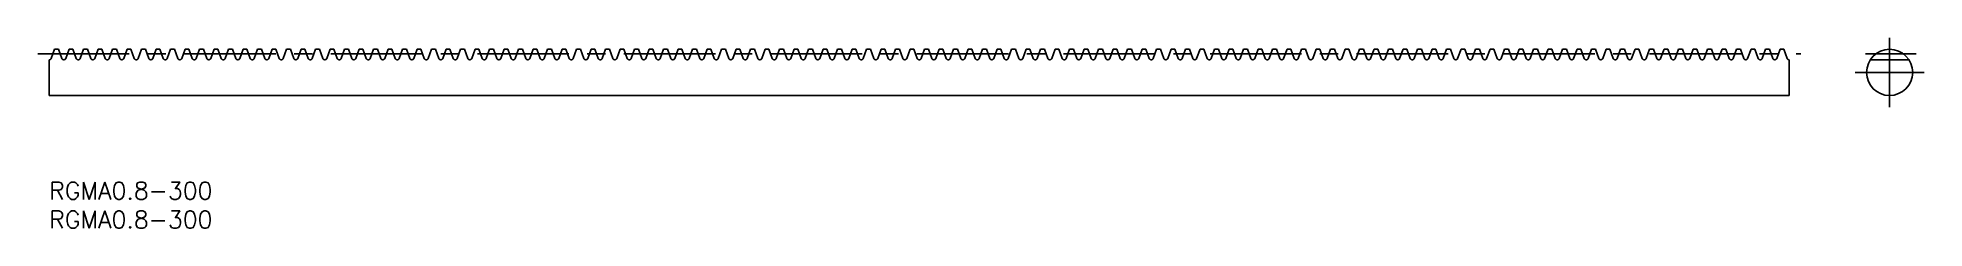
# Model space of a CAD drawing. Extents: x -2 to 325, y -8 to 25.
import ezdxf

# ---------------------------------------------------------------- set-up
doc = ezdxf.new("R2010")
doc.units = 0
doc.header["$LTSCALE"] = 0.5
doc.linetypes.add('CENTER', pattern=[50.8, 31.75, -6.35, 6.35, -6.35])
for name, color, linetype in [('MSM_CENTER', 1, 'CENTER'), ('MSM_CONTINUOUS', 7, 'CONTINUOUS'), ('MSM_PART_NUMBER', 7, 'CONTINUOUS')]:
    doc.layers.add(name, color=color, linetype=linetype)
doc.styles.get("Standard").update_dxf_attribs({"font": 'txt.shx', "height": 3, "bigfont": 'bigfont.shx'})

msp = doc.modelspace()

# ---------------------------------------------------------------- texts
at = {"layer": 'MSM_PART_NUMBER', "linetype": 'CONTINUOUS'}
for p in [(0, -3), (0, -8)]:
    msp.add_text('RGMA0.8-300', height=3, dxfattribs=at).set_placement(p)

# ---------------------------------------------------------------- linework, layer by layer
at = {"layer": 'MSM_CENTER'}
for p, q in [((319, 13), (319, 25)), ((-2, 22.2), (303.59, 22.2)), ((323.6, 22.2), (314.8, 22.2)), ((313, 19), (325, 19))]:
    msp.add_line(p, q, dxfattribs=at)
at = {"layer": 'MSM_CONTINUOUS'}
for p, q in [((0.33, 21.4), (0.92, 23)), ((1.59, 23), (0.92, 23)), ((1.59, 23), (2.17, 21.4)), ((2.85, 21.4), (3.43, 23)), ((4.1, 23), (3.43, 23)), ((4.1, 23), (4.69, 21.4)), ((5.36, 21.4), (5.94, 23)), ((6.62, 23), (5.94, 23)), ((6.62, 23), (7.2, 21.4)), ((7.87, 21.4), (8.46, 23)), ((9.13, 23), (8.46, 23)), ((9.13, 23), (9.71, 21.4)), ((10.39, 21.4), (10.97, 23)), ((11.64, 23), (10.97, 23)), ((11.64, 23), (12.23, 21.4)), ((12.9, 21.4), (13.48, 23)), ((14.16, 23), (13.48, 23)), ((14.16, 23), (14.74, 21.4)), ((15.41, 21.4), (16, 23)), ((16.67, 23), (16, 23)), ((16.67, 23), (17.25, 21.4)), ((17.93, 21.4), (18.51, 23)), ((19.18, 23), (18.51, 23)), ((19.18, 23), (19.77, 21.4)), ((20.44, 21.4), (21.02, 23)), ((21.7, 23), (21.02, 23)), ((21.7, 23), (22.28, 21.4)), ((22.95, 21.4), (23.54, 23)), ((24.21, 23), (23.54, 23)), ((24.21, 23), (24.79, 21.4)), ((25.47, 21.4), (26.05, 23)), ((26.72, 23), (26.05, 23)), ((26.72, 23), (27.31, 21.4)), ((27.98, 21.4), (28.56, 23)), ((29.24, 23), (28.56, 23)), ((29.24, 23), (29.82, 21.4)), ((30.49, 21.4), (31.08, 23)), ((31.75, 23), (31.08, 23)), ((31.75, 23), (32.33, 21.4)), ((33.01, 21.4), (33.59, 23)), ((34.26, 23), (33.59, 23)), ((34.26, 23), (34.85, 21.4)), ((35.52, 21.4), (36.1, 23)), ((36.78, 23), (36.1, 23)), ((36.78, 23), (37.36, 21.4)), ((38.03, 21.4), (38.62, 23)), ((39.29, 23), (38.62, 23)), ((39.29, 23), (39.87, 21.4)), ((40.55, 21.4), (41.13, 23)), ((41.8, 23), (41.13, 23)), ((41.8, 23), (42.39, 21.4)), ((43.06, 21.4), (43.64, 23)), ((44.32, 23), (43.64, 23)), ((44.32, 23), (44.9, 21.4)), ((45.57, 21.4), (46.16, 23)), ((46.83, 23), (46.16, 23)), ((46.83, 23), (47.41, 21.4)), ((48.09, 21.4), (48.67, 23)), ((49.34, 23), (48.67, 23)), ((49.34, 23), (49.93, 21.4)), ((50.6, 21.4), (51.18, 23)), ((51.86, 23), (51.18, 23)), ((51.86, 23), (52.44, 21.4)), ((53.11, 21.4), (53.7, 23)), ((54.37, 23), (53.7, 23)), ((54.37, 23), (54.95, 21.4)), ((55.63, 21.4), (56.21, 23)), ((56.88, 23), (56.21, 23)), ((56.88, 23), (57.47, 21.4)), ((58.14, 21.4), (58.72, 23)), ((59.4, 23), (58.72, 23)), ((59.4, 23), (59.98, 21.4)), ((60.65, 21.4), (61.24, 23)), ((61.91, 23), (61.24, 23)), ((61.91, 23), (62.49, 21.4)), ((63.17, 21.4), (63.75, 23)), ((64.42, 23), (63.75, 23)), ((64.42, 23), (65.01, 21.4)), ((65.68, 21.4), (66.26, 23)), ((66.94, 23), (66.26, 23)), ((66.94, 23), (67.52, 21.4)), ((68.19, 21.4), (68.78, 23)), ((69.45, 23), (68.78, 23)), ((69.45, 23), (70.03, 21.4)), ((70.71, 21.4), (71.29, 23)), ((71.96, 23), (71.29, 23)), ((71.96, 23), (72.55, 21.4)), ((73.22, 21.4), (73.8, 23)), ((74.48, 23), (73.8, 23)), ((74.48, 23), (75.06, 21.4)), ((75.73, 21.4), (76.32, 23)), ((76.99, 23), (76.32, 23)), ((76.99, 23), (77.57, 21.4)), ((78.25, 21.4), (78.83, 23)), ((79.5, 23), (78.83, 23)), ((79.5, 23), (80.09, 21.4)), ((80.76, 21.4), (81.34, 23)), ((82.02, 23), (81.34, 23)), ((82.02, 23), (82.6, 21.4)), ((83.27, 21.4), (83.86, 23)), ((84.53, 23), (83.86, 23)), ((84.53, 23), (85.11, 21.4)), ((85.79, 21.4), (86.37, 23)), ((87.04, 23), (86.37, 23)), ((87.04, 23), (87.63, 21.4)), ((88.3, 21.4), (88.88, 23)), ((89.56, 23), (88.88, 23)), ((89.56, 23), (90.14, 21.4)), ((90.81, 21.4), (91.4, 23)), ((92.07, 23), (91.4, 23)), ((92.07, 23), (92.65, 21.4)), ((93.33, 21.4), (93.91, 23)), ((94.58, 23), (93.91, 23)), ((94.58, 23), (95.17, 21.4)), ((95.84, 21.4), (96.42, 23)), ((97.1, 23), (96.42, 23)), ((97.1, 23), (97.68, 21.4)), ((98.35, 21.4), (98.94, 23)), ((99.61, 23), (98.94, 23)), ((99.61, 23), (100.19, 21.4)), ((100.87, 21.4), (101.45, 23)), ((102.12, 23), (101.45, 23)), ((102.12, 23), (102.71, 21.4)), ((103.38, 21.4), (103.96, 23)), ((104.64, 23), (103.96, 23)), ((104.64, 23), (105.22, 21.4)), ((105.89, 21.4), (106.48, 23)), ((107.15, 23), (106.48, 23)), ((107.15, 23), (107.73, 21.4)), ((108.41, 21.4), (108.99, 23)), ((109.66, 23), (108.99, 23)), ((109.66, 23), (110.25, 21.4)), ((110.92, 21.4), (111.5, 23)), ((112.18, 23), (111.5, 23)), ((112.18, 23), (112.76, 21.4)), ((113.43, 21.4), (114.02, 23)), ((114.69, 23), (114.02, 23)), ((114.69, 23), (115.27, 21.4)), ((115.95, 21.4), (116.53, 23)), ((117.2, 23), (116.53, 23)), ((117.2, 23), (117.78, 21.4)), ((118.46, 21.4), (119.04, 23)), ((119.72, 23), (119.04, 23)), ((119.72, 23), (120.3, 21.4)), ((120.97, 21.4), (121.55, 23)), ((122.23, 23), (121.55, 23)), ((122.23, 23), (122.81, 21.4)), ((123.49, 21.4), (124.07, 23)), ((124.74, 23), (124.07, 23)), ((124.74, 23), (125.32, 21.4)), ((126, 21.4), (126.58, 23)), ((127.26, 23), (126.58, 23)), ((127.26, 23), (127.84, 21.4)), ((128.51, 21.4), (129.09, 23)), ((129.77, 23), (129.09, 23)), ((129.77, 23), (130.35, 21.4)), ((131.03, 21.4), (131.61, 23)), ((132.28, 23), (131.61, 23)), ((132.28, 23), (132.86, 21.4)), ((133.54, 21.4), (134.12, 23)), ((134.8, 23), (134.12, 23)), ((134.8, 23), (135.38, 21.4)), ((136.05, 21.4), (136.63, 23)), ((137.31, 23), (136.63, 23)), ((137.31, 23), (137.89, 21.4)), ((138.57, 21.4), (139.15, 23)), ((139.82, 23), (139.15, 23)), ((139.82, 23), (140.4, 21.4)), ((141.08, 21.4), (141.66, 23)), ((142.34, 23), (141.66, 23)), ((142.34, 23), (142.92, 21.4)), ((143.59, 21.4), (144.17, 23)), ((144.85, 23), (144.17, 23)), ((144.85, 23), (145.43, 21.4)), ((146.11, 21.4), (146.69, 23)), ((147.36, 23), (146.69, 23)), ((147.36, 23), (147.94, 21.4)), ((148.62, 21.4), (149.2, 23)), ((149.88, 23), (149.2, 23)), ((149.88, 23), (150.46, 21.4)), ((151.13, 21.4), (151.71, 23)), ((152.39, 23), (151.71, 23)), ((152.39, 23), (152.97, 21.4)), ((153.65, 21.4), (154.23, 23)), ((154.9, 23), (154.23, 23)), ((154.9, 23), (155.48, 21.4)), ((156.16, 21.4), (156.74, 23)), ((157.42, 23), (156.74, 23)), ((157.42, 23), (158, 21.4)), ((158.67, 21.4), (159.25, 23)), ((159.93, 23), (159.25, 23)), ((159.93, 23), (160.51, 21.4)), ((161.19, 21.4), (161.77, 23)), ((162.44, 23), (161.77, 23)), ((162.44, 23), (163.02, 21.4)), ((163.7, 21.4), (164.28, 23)), ((164.96, 23), (164.28, 23)), ((164.96, 23), (165.54, 21.4)), ((166.21, 21.4), (166.79, 23)), ((167.47, 23), (166.79, 23)), ((167.47, 23), (168.05, 21.4)), ((168.73, 21.4), (169.31, 23)), ((169.98, 23), (169.31, 23)), ((169.98, 23), (170.56, 21.4)), ((171.24, 21.4), (171.82, 23)), ((172.5, 23), (171.82, 23)), ((172.5, 23), (173.08, 21.4)), ((173.75, 21.4), (174.33, 23)), ((175.01, 23), (174.33, 23)), ((175.01, 23), (175.59, 21.4)), ((176.27, 21.4), (176.85, 23)), ((177.52, 23), (176.85, 23)), ((177.52, 23), (178.1, 21.4)), ((178.78, 21.4), (179.36, 23)), ((180.04, 23), (179.36, 23)), ((180.04, 23), (180.62, 21.4)), ((181.29, 21.4), (181.87, 23)), ((182.55, 23), (181.87, 23)), ((182.55, 23), (183.13, 21.4)), ((183.81, 21.4), (184.39, 23)), ((185.06, 23), (184.39, 23)), ((185.06, 23), (185.64, 21.4)), ((186.32, 21.4), (186.9, 23)), ((187.58, 23), (186.9, 23)), ((187.58, 23), (188.16, 21.4)), ((188.83, 21.4), (189.41, 23)), ((190.09, 23), (189.41, 23)), ((190.09, 23), (190.67, 21.4)), ((191.34, 21.4), (191.93, 23)), ((192.6, 23), (191.93, 23)), ((192.6, 23), (193.18, 21.4)), ((193.86, 21.4), (194.44, 23)), ((195.11, 23), (194.44, 23)), ((195.11, 23), (195.7, 21.4)), ((196.37, 21.4), (196.95, 23)), ((197.63, 23), (196.95, 23)), ((197.63, 23), (198.21, 21.4)), ((198.88, 21.4), (199.47, 23)), ((200.14, 23), (199.47, 23)), ((200.14, 23), (200.72, 21.4)), ((201.4, 21.4), (201.98, 23)), ((202.65, 23), (201.98, 23)), ((202.65, 23), (203.24, 21.4)), ((203.91, 21.4), (204.49, 23)), ((205.17, 23), (204.49, 23)), ((205.17, 23), (205.75, 21.4)), ((206.42, 21.4), (207.01, 23)), ((207.68, 23), (207.01, 23)), ((207.68, 23), (208.26, 21.4)), ((208.94, 21.4), (209.52, 23)), ((210.19, 23), (209.52, 23)), ((210.19, 23), (210.78, 21.4)), ((211.45, 21.4), (212.03, 23)), ((212.71, 23), (212.03, 23)), ((212.71, 23), (213.29, 21.4)), ((213.96, 21.4), (214.55, 23)), ((215.22, 23), (214.55, 23)), ((215.22, 23), (215.8, 21.4)), ((216.48, 21.4), (217.06, 23)), ((217.73, 23), (217.06, 23)), ((217.73, 23), (218.32, 21.4)), ((218.99, 21.4), (219.57, 23)), ((220.25, 23), (219.57, 23)), ((220.25, 23), (220.83, 21.4)), ((221.5, 21.4), (222.09, 23)), ((222.76, 23), (222.09, 23)), ((222.76, 23), (223.34, 21.4)), ((224.02, 21.4), (224.6, 23)), ((225.27, 23), (224.6, 23)), ((225.27, 23), (225.86, 21.4)), ((226.53, 21.4), (227.11, 23)), ((227.79, 23), (227.11, 23)), ((227.79, 23), (228.37, 21.4)), ((229.04, 21.4), (229.63, 23)), ((230.3, 23), (229.63, 23)), ((230.3, 23), (230.88, 21.4)), ((231.56, 21.4), (232.14, 23)), ((232.81, 23), (232.14, 23)), ((232.81, 23), (233.4, 21.4)), ((234.07, 21.4), (234.65, 23)), ((235.33, 23), (234.65, 23)), ((235.33, 23), (235.91, 21.4)), ((236.58, 21.4), (237.17, 23)), ((237.84, 23), (237.17, 23)), ((237.84, 23), (238.42, 21.4)), ((239.1, 21.4), (239.68, 23)), ((240.35, 23), (239.68, 23)), ((240.35, 23), (240.94, 21.4)), ((241.61, 21.4), (242.19, 23)), ((242.87, 23), (242.19, 23)), ((242.87, 23), (243.45, 21.4)), ((244.12, 21.4), (244.71, 23)), ((245.38, 23), (244.71, 23)), ((245.38, 23), (245.96, 21.4)), ((246.64, 21.4), (247.22, 23)), ((247.89, 23), (247.22, 23)), ((247.89, 23), (248.48, 21.4)), ((249.15, 21.4), (249.73, 23)), ((250.41, 23), (249.73, 23)), ((250.41, 23), (250.99, 21.4)), ((251.66, 21.4), (252.25, 23)), ((252.92, 23), (252.25, 23)), ((252.92, 23), (253.5, 21.4)), ((254.18, 21.4), (254.76, 23)), ((255.43, 23), (254.76, 23)), ((255.43, 23), (256.02, 21.4)), ((256.69, 21.4), (257.27, 23)), ((257.95, 23), (257.27, 23)), ((257.95, 23), (258.53, 21.4)), ((259.2, 21.4), (259.79, 23)), ((260.46, 23), (259.79, 23)), ((260.46, 23), (261.04, 21.4)), ((261.72, 21.4), (262.3, 23)), ((262.97, 23), (262.3, 23)), ((262.97, 23), (263.56, 21.4)), ((264.23, 21.4), (264.81, 23)), ((265.49, 23), (264.81, 23)), ((265.49, 23), (266.07, 21.4)), ((266.74, 21.4), (267.33, 23)), ((268, 23), (267.33, 23)), ((268, 23), (268.58, 21.4)), ((269.26, 21.4), (269.84, 23)), ((270.51, 23), (269.84, 23)), ((270.51, 23), (271.1, 21.4)), ((271.77, 21.4), (272.35, 23)), ((273.03, 23), (272.35, 23)), ((273.03, 23), (273.61, 21.4)), ((274.28, 21.4), (274.87, 23)), ((275.54, 23), (274.87, 23)), ((275.54, 23), (276.12, 21.4)), ((276.8, 21.4), (277.38, 23)), ((278.05, 23), (277.38, 23)), ((278.05, 23), (278.64, 21.4)), ((279.31, 21.4), (279.89, 23)), ((280.57, 23), (279.89, 23)), ((280.57, 23), (281.15, 21.4)), ((281.82, 21.4), (282.41, 23)), ((283.08, 23), (282.41, 23)), ((283.08, 23), (283.66, 21.4)), ((284.34, 21.4), (284.92, 23)), ((285.59, 23), (284.92, 23)), ((285.59, 23), (286.18, 21.4)), ((286.85, 21.4), (287.43, 23)), ((288.11, 23), (287.43, 23)), ((288.11, 23), (288.69, 21.4)), ((289.36, 21.4), (289.95, 23)), ((290.62, 23), (289.95, 23)), ((290.62, 23), (291.2, 21.4)), ((291.88, 21.4), (292.46, 23)), ((293.13, 23), (292.46, 23)), ((293.13, 23), (293.72, 21.4)), ((294.39, 21.4), (294.97, 23)), ((295.65, 23), (294.97, 23)), ((295.65, 23), (296.23, 21.4)), ((296.9, 21.4), (297.49, 23)), ((298.16, 23), (297.49, 23)), ((298.16, 23), (298.74, 21.4)), ((299.42, 21.4), (300, 23)), ((300.67, 23), (300, 23)), ((300.67, 23), (301.26, 21.4)), ((0, 21.2), (0.05, 21.2)), ((0, 21.2), (0, 15)), ((2.46, 21.2), (2.56, 21.2)), ((4.97, 21.2), (5.08, 21.2)), ((7.49, 21.2), (7.59, 21.2)), ((10, 21.2), (10.1, 21.2)), ((12.51, 21.2), (12.62, 21.2)), ((15.03, 21.2), (15.13, 21.2)), ((17.54, 21.2), (17.64, 21.2)), ((20.05, 21.2), (20.15, 21.2)), ((22.57, 21.2), (22.67, 21.2)), ((25.08, 21.2), (25.18, 21.2)), ((27.59, 21.2), (27.69, 21.2)), ((30.11, 21.2), (30.21, 21.2)), ((32.62, 21.2), (32.72, 21.2)), ((35.13, 21.2), (35.23, 21.2)), ((37.65, 21.2), (37.75, 21.2)), ((40.16, 21.2), (40.26, 21.2)), ((42.67, 21.2), (42.77, 21.2)), ((45.18, 21.2), (45.29, 21.2)), ((47.7, 21.2), (47.8, 21.2)), ((50.21, 21.2), (50.31, 21.2)), ((52.72, 21.2), (52.83, 21.2)), ((55.24, 21.2), (55.34, 21.2)), ((57.75, 21.2), (57.85, 21.2)), ((60.26, 21.2), (60.37, 21.2)), ((62.78, 21.2), (62.88, 21.2)), ((65.29, 21.2), (65.39, 21.2)), ((67.8, 21.2), (67.91, 21.2)), ((70.32, 21.2), (70.42, 21.2)), ((72.83, 21.2), (72.93, 21.2)), ((75.34, 21.2), (75.45, 21.2)), ((77.86, 21.2), (77.96, 21.2)), ((80.37, 21.2), (80.47, 21.2)), ((82.88, 21.2), (82.99, 21.2)), ((85.4, 21.2), (85.5, 21.2)), ((87.91, 21.2), (88.01, 21.2)), ((90.42, 21.2), (90.53, 21.2)), ((92.94, 21.2), (93.04, 21.2)), ((95.45, 21.2), (95.55, 21.2)), ((97.96, 21.2), (98.07, 21.2)), ((100.48, 21.2), (100.58, 21.2)), ((102.99, 21.2), (103.09, 21.2)), ((105.5, 21.2), (105.61, 21.2)), ((108.02, 21.2), (108.12, 21.2)), ((110.53, 21.2), (110.63, 21.2)), ((113.04, 21.2), (113.15, 21.2)), ((115.56, 21.2), (115.66, 21.2)), ((118.07, 21.2), (118.17, 21.2)), ((120.58, 21.2), (120.69, 21.2)), ((123.1, 21.2), (123.2, 21.2)), ((125.61, 21.2), (125.71, 21.2)), ((128.12, 21.2), (128.23, 21.2)), ((130.64, 21.2), (130.74, 21.2)), ((133.15, 21.2), (133.25, 21.2)), ((135.66, 21.2), (135.77, 21.2)), ((138.18, 21.2), (138.28, 21.2)), ((140.69, 21.2), (140.79, 21.2)), ((143.2, 21.2), (143.31, 21.2)), ((145.72, 21.2), (145.82, 21.2)), ((148.23, 21.2), (148.33, 21.2)), ((150.74, 21.2), (150.85, 21.2)), ((153.26, 21.2), (153.36, 21.2)), ((155.77, 21.2), (155.87, 21.2)), ((158.28, 21.2), (158.39, 21.2)), ((160.8, 21.2), (160.9, 21.2)), ((163.31, 21.2), (163.41, 21.2)), ((165.82, 21.2), (165.93, 21.2)), ((168.34, 21.2), (168.44, 21.2)), ((170.85, 21.2), (170.95, 21.2)), ((173.36, 21.2), (173.47, 21.2)), ((175.88, 21.2), (175.98, 21.2)), ((178.39, 21.2), (178.49, 21.2)), ((180.9, 21.2), (181.01, 21.2)), ((183.42, 21.2), (183.52, 21.2)), ((185.93, 21.2), (186.03, 21.2)), ((188.44, 21.2), (188.55, 21.2)), ((190.96, 21.2), (191.06, 21.2)), ((193.47, 21.2), (193.57, 21.2)), ((195.98, 21.2), (196.09, 21.2)), ((198.5, 21.2), (198.6, 21.2)), ((201.01, 21.2), (201.11, 21.2)), ((203.52, 21.2), (203.63, 21.2)), ((206.04, 21.2), (206.14, 21.2)), ((208.55, 21.2), (208.65, 21.2)), ((211.06, 21.2), (211.17, 21.2)), ((213.58, 21.2), (213.68, 21.2)), ((216.09, 21.2), (216.19, 21.2)), ((218.6, 21.2), (218.71, 21.2)), ((221.12, 21.2), (221.22, 21.2)), ((223.63, 21.2), (223.73, 21.2)), ((226.14, 21.2), (226.25, 21.2)), ((228.66, 21.2), (228.76, 21.2)), ((231.17, 21.2), (231.27, 21.2)), ((233.68, 21.2), (233.79, 21.2)), ((236.2, 21.2), (236.3, 21.2)), ((238.71, 21.2), (238.81, 21.2)), ((241.22, 21.2), (241.33, 21.2)), ((243.74, 21.2), (243.84, 21.2)), ((246.25, 21.2), (246.35, 21.2)), ((248.76, 21.2), (248.87, 21.2)), ((251.28, 21.2), (251.38, 21.2)), ((253.79, 21.2), (253.89, 21.2)), ((256.3, 21.2), (256.41, 21.2)), ((258.82, 21.2), (258.92, 21.2)), ((261.33, 21.2), (261.43, 21.2)), ((263.84, 21.2), (263.94, 21.2)), ((266.36, 21.2), (266.46, 21.2)), ((268.87, 21.2), (268.97, 21.2)), ((271.38, 21.2), (271.48, 21.2)), ((273.9, 21.2), (274, 21.2)), ((276.41, 21.2), (276.51, 21.2)), ((278.92, 21.2), (279.02, 21.2)), ((281.44, 21.2), (281.54, 21.2)), ((283.95, 21.2), (284.05, 21.2)), ((286.46, 21.2), (286.56, 21.2)), ((288.98, 21.2), (289.08, 21.2)), ((291.49, 21.2), (291.59, 21.2)), ((294, 21.2), (294.1, 21.2)), ((296.51, 21.2), (296.62, 21.2)), ((299.03, 21.2), (299.13, 21.2)), ((301.54, 21.2), (301.59, 21.2)), ((301.59, 21.2), (301.59, 15)), ((315.66, 21.2), (322.34, 21.2)), ((0, 15), (301.59, 15))]:
    msp.add_line(p, q, dxfattribs=at)
for points in [[(0.05, 21.2, 0), (0.09, 21.2, 0), (0.14, 21.21, 0), (0.18, 21.23, 0), (0.21, 21.25, 0), (0.25, 21.28, 0), (0.28, 21.31, 0), (0.31, 21.34, 0), (0.33, 21.38, 0), (0.33, 21.4, 0)], [(2.17, 21.4, 0), (2.2, 21.35, 0), (2.23, 21.31, 0), (2.26, 21.27, 0), (2.3, 21.24, 0), (2.35, 21.22, 0), (2.4, 21.21, 0), (2.46, 21.2, 0)], [(2.56, 21.2, 0), (2.61, 21.2, 0), (2.65, 21.21, 0), (2.69, 21.23, 0), (2.73, 21.25, 0), (2.76, 21.28, 0), (2.79, 21.31, 0), (2.82, 21.34, 0), (2.84, 21.38, 0), (2.85, 21.4, 0)], [(4.69, 21.4, 0), (4.71, 21.35, 0), (4.74, 21.31, 0), (4.78, 21.27, 0), (4.82, 21.24, 0), (4.86, 21.22, 0), (4.91, 21.21, 0), (4.97, 21.2, 0)], [(5.08, 21.2, 0), (5.12, 21.2, 0), (5.16, 21.21, 0), (5.2, 21.23, 0), (5.24, 21.25, 0), (5.28, 21.28, 0), (5.31, 21.31, 0), (5.33, 21.34, 0), (5.35, 21.38, 0), (5.36, 21.4, 0)], [(7.2, 21.4, 0), (7.22, 21.35, 0), (7.25, 21.31, 0), (7.29, 21.27, 0), (7.33, 21.24, 0), (7.37, 21.22, 0), (7.43, 21.21, 0), (7.49, 21.2, 0)], [(7.59, 21.2, 0), (7.63, 21.2, 0), (7.68, 21.21, 0), (7.72, 21.23, 0), (7.75, 21.25, 0), (7.79, 21.28, 0), (7.82, 21.31, 0), (7.85, 21.34, 0), (7.87, 21.38, 0), (7.87, 21.4, 0)], [(9.71, 21.4, 0), (9.74, 21.35, 0), (9.77, 21.31, 0), (9.8, 21.27, 0), (9.84, 21.24, 0), (9.89, 21.22, 0), (9.94, 21.21, 0), (10, 21.2, 0)], [(10.1, 21.2, 0), (10.15, 21.2, 0), (10.19, 21.21, 0), (10.23, 21.23, 0), (10.27, 21.25, 0), (10.3, 21.28, 0), (10.33, 21.31, 0), (10.36, 21.34, 0), (10.38, 21.38, 0), (10.39, 21.4, 0)], [(12.23, 21.4, 0), (12.25, 21.35, 0), (12.28, 21.31, 0), (12.32, 21.27, 0), (12.36, 21.24, 0), (12.4, 21.22, 0), (12.45, 21.21, 0), (12.51, 21.2, 0)], [(12.62, 21.2, 0), (12.66, 21.2, 0), (12.7, 21.21, 0), (12.74, 21.23, 0), (12.78, 21.25, 0), (12.82, 21.28, 0), (12.85, 21.31, 0), (12.87, 21.34, 0), (12.89, 21.38, 0), (12.9, 21.4, 0)], [(14.74, 21.4, 0), (14.76, 21.35, 0), (14.79, 21.31, 0), (14.83, 21.27, 0), (14.87, 21.24, 0), (14.91, 21.22, 0), (14.96, 21.21, 0), (15.03, 21.2, 0)], [(15.13, 21.2, 0), (15.17, 21.2, 0), (15.22, 21.21, 0), (15.26, 21.23, 0), (15.29, 21.25, 0), (15.33, 21.28, 0), (15.36, 21.31, 0), (15.39, 21.34, 0), (15.41, 21.38, 0), (15.41, 21.4, 0)], [(17.25, 21.4, 0), (17.28, 21.35, 0), (17.31, 21.31, 0), (17.34, 21.27, 0), (17.38, 21.24, 0), (17.43, 21.22, 0), (17.48, 21.21, 0), (17.54, 21.2, 0)], [(17.64, 21.2, 0), (17.69, 21.2, 0), (17.73, 21.21, 0), (17.77, 21.23, 0), (17.81, 21.25, 0), (17.84, 21.28, 0), (17.87, 21.31, 0), (17.9, 21.34, 0), (17.92, 21.38, 0), (17.93, 21.4, 0)], [(19.77, 21.4, 0), (19.79, 21.35, 0), (19.82, 21.31, 0), (19.86, 21.27, 0), (19.9, 21.24, 0), (19.94, 21.22, 0), (19.99, 21.21, 0), (20.05, 21.2, 0)], [(20.15, 21.2, 0), (20.2, 21.2, 0), (20.24, 21.21, 0), (20.28, 21.23, 0), (20.32, 21.25, 0), (20.36, 21.28, 0), (20.39, 21.31, 0), (20.41, 21.34, 0), (20.43, 21.38, 0), (20.44, 21.4, 0)], [(22.28, 21.4, 0), (22.3, 21.35, 0), (22.33, 21.31, 0), (22.37, 21.27, 0), (22.41, 21.24, 0), (22.45, 21.22, 0), (22.5, 21.21, 0), (22.57, 21.2, 0)], [(22.67, 21.2, 0), (22.71, 21.2, 0), (22.76, 21.21, 0), (22.8, 21.23, 0), (22.83, 21.25, 0), (22.87, 21.28, 0), (22.9, 21.31, 0), (22.93, 21.34, 0), (22.95, 21.38, 0), (22.95, 21.4, 0)], [(24.79, 21.4, 0), (24.82, 21.35, 0), (24.85, 21.31, 0), (24.88, 21.27, 0), (24.92, 21.24, 0), (24.97, 21.22, 0), (25.02, 21.21, 0), (25.08, 21.2, 0)], [(25.18, 21.2, 0), (25.23, 21.2, 0), (25.27, 21.21, 0), (25.31, 21.23, 0), (25.35, 21.25, 0), (25.38, 21.28, 0), (25.41, 21.31, 0), (25.44, 21.34, 0), (25.46, 21.38, 0), (25.47, 21.4, 0)], [(27.31, 21.4, 0), (27.33, 21.35, 0), (27.36, 21.31, 0), (27.4, 21.27, 0), (27.44, 21.24, 0), (27.48, 21.22, 0), (27.53, 21.21, 0), (27.59, 21.2, 0)], [(27.69, 21.2, 0), (27.74, 21.2, 0), (27.78, 21.21, 0), (27.82, 21.23, 0), (27.86, 21.25, 0), (27.9, 21.28, 0), (27.93, 21.31, 0), (27.95, 21.34, 0), (27.97, 21.38, 0), (27.98, 21.4, 0)], [(29.82, 21.4, 0), (29.84, 21.35, 0), (29.87, 21.31, 0), (29.91, 21.27, 0), (29.95, 21.24, 0), (29.99, 21.22, 0), (30.04, 21.21, 0), (30.11, 21.2, 0)], [(30.21, 21.2, 0), (30.25, 21.2, 0), (30.3, 21.21, 0), (30.34, 21.23, 0), (30.37, 21.25, 0), (30.41, 21.28, 0), (30.44, 21.31, 0), (30.47, 21.34, 0), (30.49, 21.38, 0), (30.49, 21.4, 0)], [(32.33, 21.4, 0), (32.36, 21.35, 0), (32.39, 21.31, 0), (32.42, 21.27, 0), (32.46, 21.24, 0), (32.51, 21.22, 0), (32.56, 21.21, 0), (32.62, 21.2, 0)], [(32.72, 21.2, 0), (32.77, 21.2, 0), (32.81, 21.21, 0), (32.85, 21.23, 0), (32.89, 21.25, 0), (32.92, 21.28, 0), (32.95, 21.31, 0), (32.98, 21.34, 0), (33, 21.38, 0), (33.01, 21.4, 0)], [(34.85, 21.4, 0), (34.87, 21.35, 0), (34.9, 21.31, 0), (34.93, 21.27, 0), (34.97, 21.24, 0), (35.02, 21.22, 0), (35.07, 21.21, 0), (35.13, 21.2, 0)], [(35.23, 21.2, 0), (35.28, 21.2, 0), (35.32, 21.21, 0), (35.36, 21.23, 0), (35.4, 21.25, 0), (35.44, 21.28, 0), (35.46, 21.31, 0), (35.49, 21.34, 0), (35.51, 21.38, 0), (35.52, 21.4, 0)], [(37.36, 21.4, 0), (37.38, 21.35, 0), (37.41, 21.31, 0), (37.45, 21.27, 0), (37.49, 21.24, 0), (37.53, 21.22, 0), (37.58, 21.21, 0), (37.65, 21.2, 0)], [(37.75, 21.2, 0), (37.79, 21.2, 0), (37.84, 21.21, 0), (37.88, 21.23, 0), (37.91, 21.25, 0), (37.95, 21.28, 0), (37.98, 21.31, 0), (38.01, 21.34, 0), (38.03, 21.38, 0), (38.03, 21.4, 0)], [(39.87, 21.4, 0), (39.9, 21.35, 0), (39.93, 21.31, 0), (39.96, 21.27, 0), (40, 21.24, 0), (40.05, 21.22, 0), (40.1, 21.21, 0), (40.16, 21.2, 0)], [(40.26, 21.2, 0), (40.31, 21.2, 0), (40.35, 21.21, 0), (40.39, 21.23, 0), (40.43, 21.25, 0), (40.46, 21.28, 0), (40.49, 21.31, 0), (40.52, 21.34, 0), (40.54, 21.38, 0), (40.55, 21.4, 0)], [(42.39, 21.4, 0), (42.41, 21.35, 0), (42.44, 21.31, 0), (42.47, 21.27, 0), (42.51, 21.24, 0), (42.56, 21.22, 0), (42.61, 21.21, 0), (42.67, 21.2, 0)], [(42.77, 21.2, 0), (42.82, 21.2, 0), (42.86, 21.21, 0), (42.9, 21.23, 0), (42.94, 21.25, 0), (42.98, 21.28, 0), (43, 21.31, 0), (43.03, 21.34, 0), (43.05, 21.38, 0), (43.06, 21.4, 0)], [(44.9, 21.4, 0), (44.92, 21.35, 0), (44.95, 21.31, 0), (44.99, 21.27, 0), (45.03, 21.24, 0), (45.07, 21.22, 0), (45.12, 21.21, 0), (45.18, 21.2, 0)], [(45.29, 21.2, 0), (45.33, 21.2, 0), (45.38, 21.21, 0), (45.42, 21.23, 0), (45.45, 21.25, 0), (45.49, 21.28, 0), (45.52, 21.31, 0), (45.55, 21.34, 0), (45.57, 21.38, 0), (45.57, 21.4, 0)], [(47.41, 21.4, 0), (47.44, 21.35, 0), (47.47, 21.31, 0), (47.5, 21.27, 0), (47.54, 21.24, 0), (47.59, 21.22, 0), (47.64, 21.21, 0), (47.7, 21.2, 0)], [(47.8, 21.2, 0), (47.85, 21.2, 0), (47.89, 21.21, 0), (47.93, 21.23, 0), (47.97, 21.25, 0), (48, 21.28, 0), (48.03, 21.31, 0), (48.06, 21.34, 0), (48.08, 21.38, 0), (48.09, 21.4, 0)], [(49.93, 21.4, 0), (49.95, 21.35, 0), (49.98, 21.31, 0), (50.01, 21.27, 0), (50.05, 21.24, 0), (50.1, 21.22, 0), (50.15, 21.21, 0), (50.21, 21.2, 0)], [(50.31, 21.2, 0), (50.36, 21.2, 0), (50.4, 21.21, 0), (50.44, 21.23, 0), (50.48, 21.25, 0), (50.51, 21.28, 0), (50.54, 21.31, 0), (50.57, 21.34, 0), (50.59, 21.38, 0), (50.6, 21.4, 0)], [(52.44, 21.4, 0), (52.46, 21.35, 0), (52.49, 21.31, 0), (52.53, 21.27, 0), (52.57, 21.24, 0), (52.61, 21.22, 0), (52.66, 21.21, 0), (52.72, 21.2, 0)], [(52.83, 21.2, 0), (52.87, 21.2, 0), (52.92, 21.21, 0), (52.96, 21.23, 0), (52.99, 21.25, 0), (53.03, 21.28, 0), (53.06, 21.31, 0), (53.09, 21.34, 0), (53.11, 21.38, 0), (53.11, 21.4, 0)], [(54.95, 21.4, 0), (54.98, 21.35, 0), (55.01, 21.31, 0), (55.04, 21.27, 0), (55.08, 21.24, 0), (55.13, 21.22, 0), (55.18, 21.21, 0), (55.24, 21.2, 0)], [(55.34, 21.2, 0), (55.39, 21.2, 0), (55.43, 21.21, 0), (55.47, 21.23, 0), (55.51, 21.25, 0), (55.54, 21.28, 0), (55.57, 21.31, 0), (55.6, 21.34, 0), (55.62, 21.38, 0), (55.63, 21.4, 0)], [(57.47, 21.4, 0), (57.49, 21.35, 0), (57.52, 21.31, 0), (57.55, 21.27, 0), (57.59, 21.24, 0), (57.64, 21.22, 0), (57.69, 21.21, 0), (57.75, 21.2, 0)], [(57.85, 21.2, 0), (57.9, 21.2, 0), (57.94, 21.21, 0), (57.98, 21.23, 0), (58.02, 21.25, 0), (58.05, 21.28, 0), (58.08, 21.31, 0), (58.11, 21.34, 0), (58.13, 21.38, 0), (58.14, 21.4, 0)], [(59.98, 21.4, 0), (60, 21.35, 0), (60.03, 21.31, 0), (60.07, 21.27, 0), (60.11, 21.24, 0), (60.15, 21.22, 0), (60.2, 21.21, 0), (60.26, 21.2, 0)], [(60.37, 21.2, 0), (60.41, 21.2, 0), (60.46, 21.21, 0), (60.5, 21.23, 0), (60.53, 21.25, 0), (60.57, 21.28, 0), (60.6, 21.31, 0), (60.63, 21.34, 0), (60.65, 21.38, 0), (60.65, 21.4, 0)], [(62.49, 21.4, 0), (62.52, 21.35, 0), (62.55, 21.31, 0), (62.58, 21.27, 0), (62.62, 21.24, 0), (62.67, 21.22, 0), (62.72, 21.21, 0), (62.78, 21.2, 0)], [(62.88, 21.2, 0), (62.93, 21.2, 0), (62.97, 21.21, 0), (63.01, 21.23, 0), (63.05, 21.25, 0), (63.08, 21.28, 0), (63.11, 21.31, 0), (63.14, 21.34, 0), (63.16, 21.38, 0), (63.17, 21.4, 0)], [(65.01, 21.4, 0), (65.03, 21.35, 0), (65.06, 21.31, 0), (65.09, 21.27, 0), (65.13, 21.24, 0), (65.18, 21.22, 0), (65.23, 21.21, 0), (65.29, 21.2, 0)], [(65.39, 21.2, 0), (65.44, 21.2, 0), (65.48, 21.21, 0), (65.52, 21.23, 0), (65.56, 21.25, 0), (65.59, 21.28, 0), (65.62, 21.31, 0), (65.65, 21.34, 0), (65.67, 21.38, 0), (65.68, 21.4, 0)], [(67.52, 21.4, 0), (67.54, 21.35, 0), (67.57, 21.31, 0), (67.61, 21.27, 0), (67.65, 21.24, 0), (67.69, 21.22, 0), (67.74, 21.21, 0), (67.8, 21.2, 0)], [(67.91, 21.2, 0), (67.95, 21.2, 0), (68, 21.21, 0), (68.04, 21.23, 0), (68.07, 21.25, 0), (68.11, 21.28, 0), (68.14, 21.31, 0), (68.17, 21.34, 0), (68.19, 21.38, 0), (68.19, 21.4, 0)], [(70.03, 21.4, 0), (70.06, 21.35, 0), (70.09, 21.31, 0), (70.12, 21.27, 0), (70.16, 21.24, 0), (70.21, 21.22, 0), (70.26, 21.21, 0), (70.32, 21.2, 0)], [(70.42, 21.2, 0), (70.47, 21.2, 0), (70.51, 21.21, 0), (70.55, 21.23, 0), (70.59, 21.25, 0), (70.62, 21.28, 0), (70.65, 21.31, 0), (70.68, 21.34, 0), (70.7, 21.38, 0), (70.71, 21.4, 0)], [(72.55, 21.4, 0), (72.57, 21.35, 0), (72.6, 21.31, 0), (72.63, 21.27, 0), (72.67, 21.24, 0), (72.72, 21.22, 0), (72.77, 21.21, 0), (72.83, 21.2, 0)], [(72.93, 21.2, 0), (72.98, 21.2, 0), (73.02, 21.21, 0), (73.06, 21.23, 0), (73.1, 21.25, 0), (73.13, 21.28, 0), (73.16, 21.31, 0), (73.19, 21.34, 0), (73.21, 21.38, 0), (73.22, 21.4, 0)], [(75.06, 21.4, 0), (75.08, 21.35, 0), (75.11, 21.31, 0), (75.15, 21.27, 0), (75.19, 21.24, 0), (75.23, 21.22, 0), (75.28, 21.21, 0), (75.34, 21.2, 0)], [(75.45, 21.2, 0), (75.49, 21.2, 0), (75.54, 21.21, 0), (75.58, 21.23, 0), (75.61, 21.25, 0), (75.65, 21.28, 0), (75.68, 21.31, 0), (75.71, 21.34, 0), (75.73, 21.38, 0), (75.73, 21.4, 0)], [(77.57, 21.4, 0), (77.59, 21.35, 0), (77.63, 21.31, 0), (77.66, 21.27, 0), (77.7, 21.24, 0), (77.75, 21.22, 0), (77.8, 21.21, 0), (77.86, 21.2, 0)], [(77.96, 21.2, 0), (78.01, 21.2, 0), (78.05, 21.21, 0), (78.09, 21.23, 0), (78.13, 21.25, 0), (78.16, 21.28, 0), (78.19, 21.31, 0), (78.22, 21.34, 0), (78.24, 21.38, 0), (78.25, 21.4, 0)], [(80.09, 21.4, 0), (80.11, 21.35, 0), (80.14, 21.31, 0), (80.17, 21.27, 0), (80.21, 21.24, 0), (80.26, 21.22, 0), (80.31, 21.21, 0), (80.37, 21.2, 0)], [(80.47, 21.2, 0), (80.52, 21.2, 0), (80.56, 21.21, 0), (80.6, 21.23, 0), (80.64, 21.25, 0), (80.67, 21.28, 0), (80.7, 21.31, 0), (80.73, 21.34, 0), (80.75, 21.38, 0), (80.76, 21.4, 0)], [(82.6, 21.4, 0), (82.62, 21.35, 0), (82.65, 21.31, 0), (82.69, 21.27, 0), (82.73, 21.24, 0), (82.77, 21.22, 0), (82.82, 21.21, 0), (82.88, 21.2, 0)], [(82.99, 21.2, 0), (83.03, 21.2, 0), (83.08, 21.21, 0), (83.12, 21.23, 0), (83.15, 21.25, 0), (83.19, 21.28, 0), (83.22, 21.31, 0), (83.25, 21.34, 0), (83.27, 21.38, 0), (83.27, 21.4, 0)], [(85.11, 21.4, 0), (85.13, 21.35, 0), (85.17, 21.31, 0), (85.2, 21.27, 0), (85.24, 21.24, 0), (85.29, 21.22, 0), (85.34, 21.21, 0), (85.4, 21.2, 0)], [(85.5, 21.2, 0), (85.55, 21.2, 0), (85.59, 21.21, 0), (85.63, 21.23, 0), (85.67, 21.25, 0), (85.7, 21.28, 0), (85.73, 21.31, 0), (85.76, 21.34, 0), (85.78, 21.38, 0), (85.79, 21.4, 0)], [(87.63, 21.4, 0), (87.65, 21.35, 0), (87.68, 21.31, 0), (87.71, 21.27, 0), (87.75, 21.24, 0), (87.8, 21.22, 0), (87.85, 21.21, 0), (87.91, 21.2, 0)], [(88.01, 21.2, 0), (88.06, 21.2, 0), (88.1, 21.21, 0), (88.14, 21.23, 0), (88.18, 21.25, 0), (88.21, 21.28, 0), (88.24, 21.31, 0), (88.27, 21.34, 0), (88.29, 21.38, 0), (88.3, 21.4, 0)], [(90.14, 21.4, 0), (90.16, 21.35, 0), (90.19, 21.31, 0), (90.23, 21.27, 0), (90.27, 21.24, 0), (90.31, 21.22, 0), (90.36, 21.21, 0), (90.42, 21.2, 0)], [(90.53, 21.2, 0), (90.57, 21.2, 0), (90.62, 21.21, 0), (90.66, 21.23, 0), (90.69, 21.25, 0), (90.73, 21.28, 0), (90.76, 21.31, 0), (90.79, 21.34, 0), (90.81, 21.38, 0), (90.81, 21.4, 0)], [(92.65, 21.4, 0), (92.67, 21.35, 0), (92.71, 21.31, 0), (92.74, 21.27, 0), (92.78, 21.24, 0), (92.83, 21.22, 0), (92.88, 21.21, 0), (92.94, 21.2, 0)], [(93.04, 21.2, 0), (93.09, 21.2, 0), (93.13, 21.21, 0), (93.17, 21.23, 0), (93.21, 21.25, 0), (93.24, 21.28, 0), (93.27, 21.31, 0), (93.3, 21.34, 0), (93.32, 21.38, 0), (93.33, 21.4, 0)], [(95.17, 21.4, 0), (95.19, 21.35, 0), (95.22, 21.31, 0), (95.25, 21.27, 0), (95.29, 21.24, 0), (95.34, 21.22, 0), (95.39, 21.21, 0), (95.45, 21.2, 0)], [(95.55, 21.2, 0), (95.6, 21.2, 0), (95.64, 21.21, 0), (95.68, 21.23, 0), (95.72, 21.25, 0), (95.75, 21.28, 0), (95.78, 21.31, 0), (95.81, 21.34, 0), (95.83, 21.38, 0), (95.84, 21.4, 0)], [(97.68, 21.4, 0), (97.7, 21.35, 0), (97.73, 21.31, 0), (97.77, 21.27, 0), (97.81, 21.24, 0), (97.85, 21.22, 0), (97.9, 21.21, 0), (97.96, 21.2, 0)], [(98.07, 21.2, 0), (98.11, 21.2, 0), (98.16, 21.21, 0), (98.2, 21.23, 0), (98.23, 21.25, 0), (98.27, 21.28, 0), (98.3, 21.31, 0), (98.33, 21.34, 0), (98.35, 21.38, 0), (98.35, 21.4, 0)], [(100.19, 21.4, 0), (100.21, 21.35, 0), (100.25, 21.31, 0), (100.28, 21.27, 0), (100.32, 21.24, 0), (100.37, 21.22, 0), (100.42, 21.21, 0), (100.48, 21.2, 0)], [(100.58, 21.2, 0), (100.63, 21.2, 0), (100.67, 21.21, 0), (100.71, 21.23, 0), (100.75, 21.25, 0), (100.78, 21.28, 0), (100.81, 21.31, 0), (100.84, 21.34, 0), (100.86, 21.38, 0), (100.87, 21.4, 0)], [(102.71, 21.4, 0), (102.73, 21.35, 0), (102.76, 21.31, 0), (102.79, 21.27, 0), (102.83, 21.24, 0), (102.88, 21.22, 0), (102.93, 21.21, 0), (102.99, 21.2, 0)], [(103.09, 21.2, 0), (103.14, 21.2, 0), (103.18, 21.21, 0), (103.22, 21.23, 0), (103.26, 21.25, 0), (103.29, 21.28, 0), (103.32, 21.31, 0), (103.35, 21.34, 0), (103.37, 21.38, 0), (103.38, 21.4, 0)], [(105.22, 21.4, 0), (105.24, 21.35, 0), (105.27, 21.31, 0), (105.31, 21.27, 0), (105.35, 21.24, 0), (105.39, 21.22, 0), (105.44, 21.21, 0), (105.5, 21.2, 0)], [(105.61, 21.2, 0), (105.65, 21.2, 0), (105.7, 21.21, 0), (105.74, 21.23, 0), (105.77, 21.25, 0), (105.81, 21.28, 0), (105.84, 21.31, 0), (105.87, 21.34, 0), (105.89, 21.38, 0), (105.89, 21.4, 0)], [(107.73, 21.4, 0), (107.75, 21.35, 0), (107.79, 21.31, 0), (107.82, 21.27, 0), (107.86, 21.24, 0), (107.91, 21.22, 0), (107.96, 21.21, 0), (108.02, 21.2, 0)], [(108.12, 21.2, 0), (108.17, 21.2, 0), (108.21, 21.21, 0), (108.25, 21.23, 0), (108.29, 21.25, 0), (108.32, 21.28, 0), (108.35, 21.31, 0), (108.38, 21.34, 0), (108.4, 21.38, 0), (108.41, 21.4, 0)], [(110.25, 21.4, 0), (110.27, 21.35, 0), (110.3, 21.31, 0), (110.33, 21.27, 0), (110.37, 21.24, 0), (110.42, 21.22, 0), (110.47, 21.21, 0), (110.53, 21.2, 0)], [(110.63, 21.2, 0), (110.68, 21.2, 0), (110.72, 21.21, 0), (110.76, 21.23, 0), (110.8, 21.25, 0), (110.83, 21.28, 0), (110.86, 21.31, 0), (110.89, 21.34, 0), (110.91, 21.38, 0), (110.92, 21.4, 0)], [(112.76, 21.4, 0), (112.78, 21.35, 0), (112.81, 21.31, 0), (112.85, 21.27, 0), (112.89, 21.24, 0), (112.93, 21.22, 0), (112.98, 21.21, 0), (113.04, 21.2, 0)], [(113.15, 21.2, 0), (113.19, 21.2, 0), (113.24, 21.21, 0), (113.28, 21.23, 0), (113.31, 21.25, 0), (113.35, 21.28, 0), (113.38, 21.31, 0), (113.41, 21.34, 0), (113.43, 21.38, 0), (113.43, 21.4, 0)], [(115.27, 21.4, 0), (115.29, 21.35, 0), (115.33, 21.31, 0), (115.36, 21.27, 0), (115.4, 21.24, 0), (115.45, 21.22, 0), (115.5, 21.21, 0), (115.56, 21.2, 0)], [(115.66, 21.2, 0), (115.7, 21.2, 0), (115.75, 21.21, 0), (115.79, 21.23, 0), (115.83, 21.25, 0), (115.86, 21.28, 0), (115.89, 21.31, 0), (115.92, 21.34, 0), (115.94, 21.38, 0), (115.95, 21.4, 0)], [(117.78, 21.4, 0), (117.81, 21.35, 0), (117.84, 21.31, 0), (117.87, 21.27, 0), (117.91, 21.24, 0), (117.96, 21.22, 0), (118.01, 21.21, 0), (118.07, 21.2, 0)], [(118.17, 21.2, 0), (118.22, 21.2, 0), (118.26, 21.21, 0), (118.3, 21.23, 0), (118.34, 21.25, 0), (118.37, 21.28, 0), (118.4, 21.31, 0), (118.43, 21.34, 0), (118.45, 21.38, 0), (118.46, 21.4, 0)], [(120.3, 21.4, 0), (120.32, 21.35, 0), (120.35, 21.31, 0), (120.39, 21.27, 0), (120.43, 21.24, 0), (120.47, 21.22, 0), (120.52, 21.21, 0), (120.58, 21.2, 0)], [(120.69, 21.2, 0), (120.73, 21.2, 0), (120.77, 21.21, 0), (120.82, 21.23, 0), (120.85, 21.25, 0), (120.89, 21.28, 0), (120.92, 21.31, 0), (120.95, 21.34, 0), (120.97, 21.38, 0), (120.97, 21.4, 0)], [(122.81, 21.4, 0), (122.83, 21.35, 0), (122.87, 21.31, 0), (122.9, 21.27, 0), (122.94, 21.24, 0), (122.99, 21.22, 0), (123.04, 21.21, 0), (123.1, 21.2, 0)], [(123.2, 21.2, 0), (123.24, 21.2, 0), (123.29, 21.21, 0), (123.33, 21.23, 0), (123.37, 21.25, 0), (123.4, 21.28, 0), (123.43, 21.31, 0), (123.46, 21.34, 0), (123.48, 21.38, 0), (123.49, 21.4, 0)], [(125.32, 21.4, 0), (125.35, 21.35, 0), (125.38, 21.31, 0), (125.41, 21.27, 0), (125.45, 21.24, 0), (125.5, 21.22, 0), (125.55, 21.21, 0), (125.61, 21.2, 0)], [(125.71, 21.2, 0), (125.76, 21.2, 0), (125.8, 21.21, 0), (125.84, 21.23, 0), (125.88, 21.25, 0), (125.91, 21.28, 0), (125.94, 21.31, 0), (125.97, 21.34, 0), (125.99, 21.38, 0), (126, 21.4, 0)], [(127.84, 21.4, 0), (127.86, 21.35, 0), (127.89, 21.31, 0), (127.93, 21.27, 0), (127.97, 21.24, 0), (128.01, 21.22, 0), (128.06, 21.21, 0), (128.12, 21.2, 0)], [(128.23, 21.2, 0), (128.27, 21.2, 0), (128.31, 21.21, 0), (128.36, 21.23, 0), (128.39, 21.25, 0), (128.43, 21.28, 0), (128.46, 21.31, 0), (128.48, 21.34, 0), (128.51, 21.38, 0), (128.51, 21.4, 0)], [(130.35, 21.4, 0), (130.37, 21.35, 0), (130.41, 21.31, 0), (130.44, 21.27, 0), (130.48, 21.24, 0), (130.53, 21.22, 0), (130.58, 21.21, 0), (130.64, 21.2, 0)], [(130.74, 21.2, 0), (130.78, 21.2, 0), (130.83, 21.21, 0), (130.87, 21.23, 0), (130.91, 21.25, 0), (130.94, 21.28, 0), (130.97, 21.31, 0), (131, 21.34, 0), (131.02, 21.38, 0), (131.03, 21.4, 0)], [(132.86, 21.4, 0), (132.89, 21.35, 0), (132.92, 21.31, 0), (132.95, 21.27, 0), (132.99, 21.24, 0), (133.04, 21.22, 0), (133.09, 21.21, 0), (133.15, 21.2, 0)], [(133.25, 21.2, 0), (133.3, 21.2, 0), (133.34, 21.21, 0), (133.38, 21.23, 0), (133.42, 21.25, 0), (133.45, 21.28, 0), (133.48, 21.31, 0), (133.51, 21.34, 0), (133.53, 21.38, 0), (133.54, 21.4, 0)], [(135.38, 21.4, 0), (135.4, 21.35, 0), (135.43, 21.31, 0), (135.47, 21.27, 0), (135.51, 21.24, 0), (135.55, 21.22, 0), (135.6, 21.21, 0), (135.66, 21.2, 0)], [(135.77, 21.2, 0), (135.81, 21.2, 0), (135.85, 21.21, 0), (135.9, 21.23, 0), (135.93, 21.25, 0), (135.97, 21.28, 0), (136, 21.31, 0), (136.02, 21.34, 0), (136.05, 21.38, 0), (136.05, 21.4, 0)], [(137.89, 21.4, 0), (137.91, 21.35, 0), (137.95, 21.31, 0), (137.98, 21.27, 0), (138.02, 21.24, 0), (138.07, 21.22, 0), (138.12, 21.21, 0), (138.18, 21.2, 0)], [(138.28, 21.2, 0), (138.32, 21.2, 0), (138.37, 21.21, 0), (138.41, 21.23, 0), (138.45, 21.25, 0), (138.48, 21.28, 0), (138.51, 21.31, 0), (138.54, 21.34, 0), (138.56, 21.38, 0), (138.57, 21.4, 0)], [(140.4, 21.4, 0), (140.43, 21.35, 0), (140.46, 21.31, 0), (140.49, 21.27, 0), (140.53, 21.24, 0), (140.58, 21.22, 0), (140.63, 21.21, 0), (140.69, 21.2, 0)], [(140.79, 21.2, 0), (140.84, 21.2, 0), (140.88, 21.21, 0), (140.92, 21.23, 0), (140.96, 21.25, 0), (140.99, 21.28, 0), (141.02, 21.31, 0), (141.05, 21.34, 0), (141.07, 21.38, 0), (141.08, 21.4, 0)], [(142.92, 21.4, 0), (142.94, 21.35, 0), (142.97, 21.31, 0), (143.01, 21.27, 0), (143.05, 21.24, 0), (143.09, 21.22, 0), (143.14, 21.21, 0), (143.2, 21.2, 0)], [(143.31, 21.2, 0), (143.35, 21.2, 0), (143.39, 21.21, 0), (143.44, 21.23, 0), (143.47, 21.25, 0), (143.51, 21.28, 0), (143.54, 21.31, 0), (143.56, 21.34, 0), (143.59, 21.38, 0), (143.59, 21.4, 0)], [(145.43, 21.4, 0), (145.45, 21.35, 0), (145.49, 21.31, 0), (145.52, 21.27, 0), (145.56, 21.24, 0), (145.61, 21.22, 0), (145.66, 21.21, 0), (145.72, 21.2, 0)], [(145.82, 21.2, 0), (145.86, 21.2, 0), (145.91, 21.21, 0), (145.95, 21.23, 0), (145.99, 21.25, 0), (146.02, 21.28, 0), (146.05, 21.31, 0), (146.08, 21.34, 0), (146.1, 21.38, 0), (146.11, 21.4, 0)], [(147.94, 21.4, 0), (147.97, 21.35, 0), (148, 21.31, 0), (148.03, 21.27, 0), (148.07, 21.24, 0), (148.12, 21.22, 0), (148.17, 21.21, 0), (148.23, 21.2, 0)], [(148.33, 21.2, 0), (148.38, 21.2, 0), (148.42, 21.21, 0), (148.46, 21.23, 0), (148.5, 21.25, 0), (148.53, 21.28, 0), (148.56, 21.31, 0), (148.59, 21.34, 0), (148.61, 21.38, 0), (148.62, 21.4, 0)], [(150.46, 21.4, 0), (150.48, 21.35, 0), (150.51, 21.31, 0), (150.55, 21.27, 0), (150.59, 21.24, 0), (150.63, 21.22, 0), (150.68, 21.21, 0), (150.74, 21.2, 0)], [(150.85, 21.2, 0), (150.89, 21.2, 0), (150.93, 21.21, 0), (150.98, 21.23, 0), (151.01, 21.25, 0), (151.05, 21.28, 0), (151.08, 21.31, 0), (151.1, 21.34, 0), (151.13, 21.38, 0), (151.13, 21.4, 0)], [(152.97, 21.4, 0), (152.99, 21.35, 0), (153.03, 21.31, 0), (153.06, 21.27, 0), (153.1, 21.24, 0), (153.15, 21.22, 0), (153.2, 21.21, 0), (153.26, 21.2, 0)], [(153.36, 21.2, 0), (153.4, 21.2, 0), (153.45, 21.21, 0), (153.49, 21.23, 0), (153.53, 21.25, 0), (153.56, 21.28, 0), (153.59, 21.31, 0), (153.62, 21.34, 0), (153.64, 21.38, 0), (153.65, 21.4, 0)], [(155.48, 21.4, 0), (155.51, 21.35, 0), (155.54, 21.31, 0), (155.57, 21.27, 0), (155.61, 21.24, 0), (155.66, 21.22, 0), (155.71, 21.21, 0), (155.77, 21.2, 0)], [(155.87, 21.2, 0), (155.92, 21.2, 0), (155.96, 21.21, 0), (156, 21.23, 0), (156.04, 21.25, 0), (156.07, 21.28, 0), (156.1, 21.31, 0), (156.13, 21.34, 0), (156.15, 21.38, 0), (156.16, 21.4, 0)], [(158, 21.4, 0), (158.02, 21.35, 0), (158.05, 21.31, 0), (158.09, 21.27, 0), (158.13, 21.24, 0), (158.17, 21.22, 0), (158.22, 21.21, 0), (158.28, 21.2, 0)], [(158.39, 21.2, 0), (158.43, 21.2, 0), (158.47, 21.21, 0), (158.51, 21.23, 0), (158.55, 21.25, 0), (158.59, 21.28, 0), (158.62, 21.31, 0), (158.64, 21.34, 0), (158.67, 21.38, 0), (158.67, 21.4, 0)], [(160.51, 21.4, 0), (160.53, 21.35, 0), (160.57, 21.31, 0), (160.6, 21.27, 0), (160.64, 21.24, 0), (160.69, 21.22, 0), (160.74, 21.21, 0), (160.8, 21.2, 0)], [(160.9, 21.2, 0), (160.94, 21.2, 0), (160.99, 21.21, 0), (161.03, 21.23, 0), (161.07, 21.25, 0), (161.1, 21.28, 0), (161.13, 21.31, 0), (161.16, 21.34, 0), (161.18, 21.38, 0), (161.19, 21.4, 0)], [(163.02, 21.4, 0), (163.05, 21.35, 0), (163.08, 21.31, 0), (163.11, 21.27, 0), (163.15, 21.24, 0), (163.2, 21.22, 0), (163.25, 21.21, 0), (163.31, 21.2, 0)], [(163.41, 21.2, 0), (163.46, 21.2, 0), (163.5, 21.21, 0), (163.54, 21.23, 0), (163.58, 21.25, 0), (163.61, 21.28, 0), (163.64, 21.31, 0), (163.67, 21.34, 0), (163.69, 21.38, 0), (163.7, 21.4, 0)], [(165.54, 21.4, 0), (165.56, 21.35, 0), (165.59, 21.31, 0), (165.63, 21.27, 0), (165.67, 21.24, 0), (165.71, 21.22, 0), (165.76, 21.21, 0), (165.82, 21.2, 0)], [(165.93, 21.2, 0), (165.97, 21.2, 0), (166.01, 21.21, 0), (166.05, 21.23, 0), (166.09, 21.25, 0), (166.13, 21.28, 0), (166.16, 21.31, 0), (166.18, 21.34, 0), (166.21, 21.38, 0), (166.21, 21.4, 0)], [(168.05, 21.4, 0), (168.07, 21.35, 0), (168.11, 21.31, 0), (168.14, 21.27, 0), (168.18, 21.24, 0), (168.23, 21.22, 0), (168.28, 21.21, 0), (168.34, 21.2, 0)], [(168.44, 21.2, 0), (168.48, 21.2, 0), (168.53, 21.21, 0), (168.57, 21.23, 0), (168.61, 21.25, 0), (168.64, 21.28, 0), (168.67, 21.31, 0), (168.7, 21.34, 0), (168.72, 21.38, 0), (168.73, 21.4, 0)], [(170.56, 21.4, 0), (170.59, 21.35, 0), (170.62, 21.31, 0), (170.65, 21.27, 0), (170.69, 21.24, 0), (170.74, 21.22, 0), (170.79, 21.21, 0), (170.85, 21.2, 0)], [(170.95, 21.2, 0), (171, 21.2, 0), (171.04, 21.21, 0), (171.08, 21.23, 0), (171.12, 21.25, 0), (171.15, 21.28, 0), (171.18, 21.31, 0), (171.21, 21.34, 0), (171.23, 21.38, 0), (171.24, 21.4, 0)], [(173.08, 21.4, 0), (173.1, 21.35, 0), (173.13, 21.31, 0), (173.17, 21.27, 0), (173.21, 21.24, 0), (173.25, 21.22, 0), (173.3, 21.21, 0), (173.36, 21.2, 0)], [(173.47, 21.2, 0), (173.51, 21.2, 0), (173.55, 21.21, 0), (173.59, 21.23, 0), (173.63, 21.25, 0), (173.67, 21.28, 0), (173.7, 21.31, 0), (173.72, 21.34, 0), (173.75, 21.38, 0), (173.75, 21.4, 0)], [(175.59, 21.4, 0), (175.61, 21.35, 0), (175.65, 21.31, 0), (175.68, 21.27, 0), (175.72, 21.24, 0), (175.77, 21.22, 0), (175.82, 21.21, 0), (175.88, 21.2, 0)], [(175.98, 21.2, 0), (176.02, 21.2, 0), (176.07, 21.21, 0), (176.11, 21.23, 0), (176.15, 21.25, 0), (176.18, 21.28, 0), (176.21, 21.31, 0), (176.24, 21.34, 0), (176.26, 21.38, 0), (176.27, 21.4, 0)], [(178.1, 21.4, 0), (178.13, 21.35, 0), (178.16, 21.31, 0), (178.19, 21.27, 0), (178.23, 21.24, 0), (178.28, 21.22, 0), (178.33, 21.21, 0), (178.39, 21.2, 0)], [(178.49, 21.2, 0), (178.54, 21.2, 0), (178.58, 21.21, 0), (178.62, 21.23, 0), (178.66, 21.25, 0), (178.69, 21.28, 0), (178.72, 21.31, 0), (178.75, 21.34, 0), (178.77, 21.38, 0), (178.78, 21.4, 0)], [(180.62, 21.4, 0), (180.64, 21.35, 0), (180.67, 21.31, 0), (180.71, 21.27, 0), (180.75, 21.24, 0), (180.79, 21.22, 0), (180.84, 21.21, 0), (180.9, 21.2, 0)], [(181.01, 21.2, 0), (181.05, 21.2, 0), (181.09, 21.21, 0), (181.13, 21.23, 0), (181.17, 21.25, 0), (181.21, 21.28, 0), (181.24, 21.31, 0), (181.26, 21.34, 0), (181.29, 21.38, 0), (181.29, 21.4, 0)], [(183.13, 21.4, 0), (183.15, 21.35, 0), (183.19, 21.31, 0), (183.22, 21.27, 0), (183.26, 21.24, 0), (183.31, 21.22, 0), (183.36, 21.21, 0), (183.42, 21.2, 0)], [(183.52, 21.2, 0), (183.56, 21.2, 0), (183.61, 21.21, 0), (183.65, 21.23, 0), (183.69, 21.25, 0), (183.72, 21.28, 0), (183.75, 21.31, 0), (183.78, 21.34, 0), (183.8, 21.38, 0), (183.81, 21.4, 0)], [(185.64, 21.4, 0), (185.67, 21.35, 0), (185.7, 21.31, 0), (185.73, 21.27, 0), (185.77, 21.24, 0), (185.82, 21.22, 0), (185.87, 21.21, 0), (185.93, 21.2, 0)], [(186.03, 21.2, 0), (186.08, 21.2, 0), (186.12, 21.21, 0), (186.16, 21.23, 0), (186.2, 21.25, 0), (186.23, 21.28, 0), (186.26, 21.31, 0), (186.29, 21.34, 0), (186.31, 21.38, 0), (186.32, 21.4, 0)], [(188.16, 21.4, 0), (188.18, 21.35, 0), (188.21, 21.31, 0), (188.25, 21.27, 0), (188.29, 21.24, 0), (188.33, 21.22, 0), (188.38, 21.21, 0), (188.44, 21.2, 0)], [(188.55, 21.2, 0), (188.59, 21.2, 0), (188.63, 21.21, 0), (188.67, 21.23, 0), (188.71, 21.25, 0), (188.75, 21.28, 0), (188.78, 21.31, 0), (188.8, 21.34, 0), (188.83, 21.38, 0), (188.83, 21.4, 0)], [(190.67, 21.4, 0), (190.69, 21.35, 0), (190.73, 21.31, 0), (190.76, 21.27, 0), (190.8, 21.24, 0), (190.85, 21.22, 0), (190.9, 21.21, 0), (190.96, 21.2, 0)], [(191.06, 21.2, 0), (191.1, 21.2, 0), (191.15, 21.21, 0), (191.19, 21.23, 0), (191.23, 21.25, 0), (191.26, 21.28, 0), (191.29, 21.31, 0), (191.32, 21.34, 0), (191.34, 21.38, 0), (191.34, 21.4, 0)], [(193.18, 21.4, 0), (193.21, 21.35, 0), (193.24, 21.31, 0), (193.27, 21.27, 0), (193.31, 21.24, 0), (193.36, 21.22, 0), (193.41, 21.21, 0), (193.47, 21.2, 0)], [(193.57, 21.2, 0), (193.62, 21.2, 0), (193.66, 21.21, 0), (193.7, 21.23, 0), (193.74, 21.25, 0), (193.77, 21.28, 0), (193.8, 21.31, 0), (193.83, 21.34, 0), (193.85, 21.38, 0), (193.86, 21.4, 0)], [(195.7, 21.4, 0), (195.72, 21.35, 0), (195.75, 21.31, 0), (195.79, 21.27, 0), (195.83, 21.24, 0), (195.87, 21.22, 0), (195.92, 21.21, 0), (195.98, 21.2, 0)], [(196.09, 21.2, 0), (196.13, 21.2, 0), (196.17, 21.21, 0), (196.21, 21.23, 0), (196.25, 21.25, 0), (196.29, 21.28, 0), (196.32, 21.31, 0), (196.34, 21.34, 0), (196.37, 21.38, 0), (196.37, 21.4, 0)], [(198.21, 21.4, 0), (198.23, 21.35, 0), (198.27, 21.31, 0), (198.3, 21.27, 0), (198.34, 21.24, 0), (198.39, 21.22, 0), (198.44, 21.21, 0), (198.5, 21.2, 0)], [(198.6, 21.2, 0), (198.64, 21.2, 0), (198.69, 21.21, 0), (198.73, 21.23, 0), (198.76, 21.25, 0), (198.8, 21.28, 0), (198.83, 21.31, 0), (198.86, 21.34, 0), (198.88, 21.38, 0), (198.88, 21.4, 0)], [(200.72, 21.4, 0), (200.75, 21.35, 0), (200.78, 21.31, 0), (200.81, 21.27, 0), (200.85, 21.24, 0), (200.9, 21.22, 0), (200.95, 21.21, 0), (201.01, 21.2, 0)], [(201.11, 21.2, 0), (201.16, 21.2, 0), (201.2, 21.21, 0), (201.24, 21.23, 0), (201.28, 21.25, 0), (201.31, 21.28, 0), (201.34, 21.31, 0), (201.37, 21.34, 0), (201.39, 21.38, 0), (201.4, 21.4, 0)], [(203.24, 21.4, 0), (203.26, 21.35, 0), (203.29, 21.31, 0), (203.33, 21.27, 0), (203.37, 21.24, 0), (203.41, 21.22, 0), (203.46, 21.21, 0), (203.52, 21.2, 0)], [(203.63, 21.2, 0), (203.67, 21.2, 0), (203.71, 21.21, 0), (203.75, 21.23, 0), (203.79, 21.25, 0), (203.83, 21.28, 0), (203.86, 21.31, 0), (203.88, 21.34, 0), (203.91, 21.38, 0), (203.91, 21.4, 0)], [(205.75, 21.4, 0), (205.77, 21.35, 0), (205.81, 21.31, 0), (205.84, 21.27, 0), (205.88, 21.24, 0), (205.93, 21.22, 0), (205.98, 21.21, 0), (206.04, 21.2, 0)], [(206.14, 21.2, 0), (206.18, 21.2, 0), (206.23, 21.21, 0), (206.27, 21.23, 0), (206.3, 21.25, 0), (206.34, 21.28, 0), (206.37, 21.31, 0), (206.4, 21.34, 0), (206.42, 21.38, 0), (206.42, 21.4, 0)], [(208.26, 21.4, 0), (208.29, 21.35, 0), (208.32, 21.31, 0), (208.35, 21.27, 0), (208.39, 21.24, 0), (208.44, 21.22, 0), (208.49, 21.21, 0), (208.55, 21.2, 0)], [(208.65, 21.2, 0), (208.7, 21.2, 0), (208.74, 21.21, 0), (208.78, 21.23, 0), (208.82, 21.25, 0), (208.85, 21.28, 0), (208.88, 21.31, 0), (208.91, 21.34, 0), (208.93, 21.38, 0), (208.94, 21.4, 0)], [(210.78, 21.4, 0), (210.8, 21.35, 0), (210.83, 21.31, 0), (210.87, 21.27, 0), (210.91, 21.24, 0), (210.95, 21.22, 0), (211, 21.21, 0), (211.06, 21.2, 0)], [(211.17, 21.2, 0), (211.21, 21.2, 0), (211.25, 21.21, 0), (211.29, 21.23, 0), (211.33, 21.25, 0), (211.37, 21.28, 0), (211.4, 21.31, 0), (211.42, 21.34, 0), (211.44, 21.38, 0), (211.45, 21.4, 0)], [(213.29, 21.4, 0), (213.31, 21.35, 0), (213.35, 21.31, 0), (213.38, 21.27, 0), (213.42, 21.24, 0), (213.47, 21.22, 0), (213.52, 21.21, 0), (213.58, 21.2, 0)], [(213.68, 21.2, 0), (213.72, 21.2, 0), (213.77, 21.21, 0), (213.81, 21.23, 0), (213.84, 21.25, 0), (213.88, 21.28, 0), (213.91, 21.31, 0), (213.94, 21.34, 0), (213.96, 21.38, 0), (213.96, 21.4, 0)], [(215.8, 21.4, 0), (215.83, 21.35, 0), (215.86, 21.31, 0), (215.89, 21.27, 0), (215.93, 21.24, 0), (215.98, 21.22, 0), (216.03, 21.21, 0), (216.09, 21.2, 0)], [(216.19, 21.2, 0), (216.24, 21.2, 0), (216.28, 21.21, 0), (216.32, 21.23, 0), (216.36, 21.25, 0), (216.39, 21.28, 0), (216.42, 21.31, 0), (216.45, 21.34, 0), (216.47, 21.38, 0), (216.48, 21.4, 0)], [(218.32, 21.4, 0), (218.34, 21.35, 0), (218.37, 21.31, 0), (218.41, 21.27, 0), (218.45, 21.24, 0), (218.49, 21.22, 0), (218.54, 21.21, 0), (218.6, 21.2, 0)], [(218.71, 21.2, 0), (218.75, 21.2, 0), (218.79, 21.21, 0), (218.83, 21.23, 0), (218.87, 21.25, 0), (218.91, 21.28, 0), (218.94, 21.31, 0), (218.96, 21.34, 0), (218.98, 21.38, 0), (218.99, 21.4, 0)], [(220.83, 21.4, 0), (220.85, 21.35, 0), (220.89, 21.31, 0), (220.92, 21.27, 0), (220.96, 21.24, 0), (221.01, 21.22, 0), (221.06, 21.21, 0), (221.12, 21.2, 0)], [(221.22, 21.2, 0), (221.26, 21.2, 0), (221.31, 21.21, 0), (221.35, 21.23, 0), (221.38, 21.25, 0), (221.42, 21.28, 0), (221.45, 21.31, 0), (221.48, 21.34, 0), (221.5, 21.38, 0), (221.5, 21.4, 0)], [(223.34, 21.4, 0), (223.37, 21.35, 0), (223.4, 21.31, 0), (223.43, 21.27, 0), (223.47, 21.24, 0), (223.52, 21.22, 0), (223.57, 21.21, 0), (223.63, 21.2, 0)], [(223.73, 21.2, 0), (223.78, 21.2, 0), (223.82, 21.21, 0), (223.86, 21.23, 0), (223.9, 21.25, 0), (223.93, 21.28, 0), (223.96, 21.31, 0), (223.99, 21.34, 0), (224.01, 21.38, 0), (224.02, 21.4, 0)], [(225.86, 21.4, 0), (225.88, 21.35, 0), (225.91, 21.31, 0), (225.95, 21.27, 0), (225.99, 21.24, 0), (226.03, 21.22, 0), (226.08, 21.21, 0), (226.14, 21.2, 0)], [(226.25, 21.2, 0), (226.29, 21.2, 0), (226.33, 21.21, 0), (226.37, 21.23, 0), (226.41, 21.25, 0), (226.45, 21.28, 0), (226.48, 21.31, 0), (226.5, 21.34, 0), (226.52, 21.38, 0), (226.53, 21.4, 0)], [(228.37, 21.4, 0), (228.39, 21.35, 0), (228.43, 21.31, 0), (228.46, 21.27, 0), (228.5, 21.24, 0), (228.55, 21.22, 0), (228.6, 21.21, 0), (228.66, 21.2, 0)], [(228.76, 21.2, 0), (228.8, 21.2, 0), (228.85, 21.21, 0), (228.89, 21.23, 0), (228.92, 21.25, 0), (228.96, 21.28, 0), (228.99, 21.31, 0), (229.02, 21.34, 0), (229.04, 21.38, 0), (229.04, 21.4, 0)], [(230.88, 21.4, 0), (230.91, 21.35, 0), (230.94, 21.31, 0), (230.97, 21.27, 0), (231.01, 21.24, 0), (231.06, 21.22, 0), (231.11, 21.21, 0), (231.17, 21.2, 0)], [(231.27, 21.2, 0), (231.32, 21.2, 0), (231.36, 21.21, 0), (231.4, 21.23, 0), (231.44, 21.25, 0), (231.47, 21.28, 0), (231.5, 21.31, 0), (231.53, 21.34, 0), (231.55, 21.38, 0), (231.56, 21.4, 0)], [(233.4, 21.4, 0), (233.42, 21.35, 0), (233.45, 21.31, 0), (233.49, 21.27, 0), (233.53, 21.24, 0), (233.57, 21.22, 0), (233.62, 21.21, 0), (233.68, 21.2, 0)], [(233.79, 21.2, 0), (233.83, 21.2, 0), (233.87, 21.21, 0), (233.91, 21.23, 0), (233.95, 21.25, 0), (233.99, 21.28, 0), (234.02, 21.31, 0), (234.04, 21.34, 0), (234.06, 21.38, 0), (234.07, 21.4, 0)], [(235.91, 21.4, 0), (235.93, 21.35, 0), (235.97, 21.31, 0), (236, 21.27, 0), (236.04, 21.24, 0), (236.08, 21.22, 0), (236.14, 21.21, 0), (236.2, 21.2, 0)], [(236.3, 21.2, 0), (236.34, 21.2, 0), (236.39, 21.21, 0), (236.43, 21.23, 0), (236.46, 21.25, 0), (236.5, 21.28, 0), (236.53, 21.31, 0), (236.56, 21.34, 0), (236.58, 21.38, 0), (236.58, 21.4, 0)], [(238.42, 21.4, 0), (238.45, 21.35, 0), (238.48, 21.31, 0), (238.51, 21.27, 0), (238.55, 21.24, 0), (238.6, 21.22, 0), (238.65, 21.21, 0), (238.71, 21.2, 0)], [(238.81, 21.2, 0), (238.86, 21.2, 0), (238.9, 21.21, 0), (238.94, 21.23, 0), (238.98, 21.25, 0), (239.01, 21.28, 0), (239.04, 21.31, 0), (239.07, 21.34, 0), (239.09, 21.38, 0), (239.1, 21.4, 0)], [(240.94, 21.4, 0), (240.96, 21.35, 0), (240.99, 21.31, 0), (241.03, 21.27, 0), (241.07, 21.24, 0), (241.11, 21.22, 0), (241.16, 21.21, 0), (241.22, 21.2, 0)], [(241.33, 21.2, 0), (241.37, 21.2, 0), (241.41, 21.21, 0), (241.45, 21.23, 0), (241.49, 21.25, 0), (241.53, 21.28, 0), (241.56, 21.31, 0), (241.58, 21.34, 0), (241.6, 21.38, 0), (241.61, 21.4, 0)], [(243.45, 21.4, 0), (243.47, 21.35, 0), (243.51, 21.31, 0), (243.54, 21.27, 0), (243.58, 21.24, 0), (243.62, 21.22, 0), (243.68, 21.21, 0), (243.74, 21.2, 0)], [(243.84, 21.2, 0), (243.88, 21.2, 0), (243.93, 21.21, 0), (243.97, 21.23, 0), (244, 21.25, 0), (244.04, 21.28, 0), (244.07, 21.31, 0), (244.1, 21.34, 0), (244.12, 21.38, 0), (244.12, 21.4, 0)], [(245.96, 21.4, 0), (245.99, 21.35, 0), (246.02, 21.31, 0), (246.05, 21.27, 0), (246.09, 21.24, 0), (246.14, 21.22, 0), (246.19, 21.21, 0), (246.25, 21.2, 0)], [(246.35, 21.2, 0), (246.4, 21.2, 0), (246.44, 21.21, 0), (246.48, 21.23, 0), (246.52, 21.25, 0), (246.55, 21.28, 0), (246.58, 21.31, 0), (246.61, 21.34, 0), (246.63, 21.38, 0), (246.64, 21.4, 0)], [(248.48, 21.4, 0), (248.5, 21.35, 0), (248.53, 21.31, 0), (248.57, 21.27, 0), (248.61, 21.24, 0), (248.65, 21.22, 0), (248.7, 21.21, 0), (248.76, 21.2, 0)], [(248.87, 21.2, 0), (248.91, 21.2, 0), (248.95, 21.21, 0), (248.99, 21.23, 0), (249.03, 21.25, 0), (249.07, 21.28, 0), (249.1, 21.31, 0), (249.12, 21.34, 0), (249.14, 21.38, 0), (249.15, 21.4, 0)], [(250.99, 21.4, 0), (251.01, 21.35, 0), (251.04, 21.31, 0), (251.08, 21.27, 0), (251.12, 21.24, 0), (251.16, 21.22, 0), (251.22, 21.21, 0), (251.28, 21.2, 0)], [(251.38, 21.2, 0), (251.42, 21.2, 0), (251.47, 21.21, 0), (251.51, 21.23, 0), (251.54, 21.25, 0), (251.58, 21.28, 0), (251.61, 21.31, 0), (251.64, 21.34, 0), (251.66, 21.38, 0), (251.66, 21.4, 0)], [(253.5, 21.4, 0), (253.53, 21.35, 0), (253.56, 21.31, 0), (253.59, 21.27, 0), (253.63, 21.24, 0), (253.68, 21.22, 0), (253.73, 21.21, 0), (253.79, 21.2, 0)], [(253.89, 21.2, 0), (253.94, 21.2, 0), (253.98, 21.21, 0), (254.02, 21.23, 0), (254.06, 21.25, 0), (254.09, 21.28, 0), (254.12, 21.31, 0), (254.15, 21.34, 0), (254.17, 21.38, 0), (254.18, 21.4, 0)], [(256.02, 21.4, 0), (256.04, 21.35, 0), (256.07, 21.31, 0), (256.11, 21.27, 0), (256.15, 21.24, 0), (256.19, 21.22, 0), (256.24, 21.21, 0), (256.3, 21.2, 0)], [(256.41, 21.2, 0), (256.45, 21.2, 0), (256.49, 21.21, 0), (256.53, 21.23, 0), (256.57, 21.25, 0), (256.61, 21.28, 0), (256.64, 21.31, 0), (256.66, 21.34, 0), (256.68, 21.38, 0), (256.69, 21.4, 0)], [(258.53, 21.4, 0), (258.55, 21.35, 0), (258.58, 21.31, 0), (258.62, 21.27, 0), (258.66, 21.24, 0), (258.7, 21.22, 0), (258.76, 21.21, 0), (258.82, 21.2, 0)], [(258.92, 21.2, 0), (258.96, 21.2, 0), (259.01, 21.21, 0), (259.05, 21.23, 0), (259.08, 21.25, 0), (259.12, 21.28, 0), (259.15, 21.31, 0), (259.18, 21.34, 0), (259.2, 21.38, 0), (259.2, 21.4, 0)], [(261.04, 21.4, 0), (261.07, 21.35, 0), (261.1, 21.31, 0), (261.13, 21.27, 0), (261.17, 21.24, 0), (261.22, 21.22, 0), (261.27, 21.21, 0), (261.33, 21.2, 0)], [(261.43, 21.2, 0), (261.48, 21.2, 0), (261.52, 21.21, 0), (261.56, 21.23, 0), (261.6, 21.25, 0), (261.63, 21.28, 0), (261.66, 21.31, 0), (261.69, 21.34, 0), (261.71, 21.38, 0), (261.72, 21.4, 0)], [(263.56, 21.4, 0), (263.58, 21.35, 0), (263.61, 21.31, 0), (263.65, 21.27, 0), (263.69, 21.24, 0), (263.73, 21.22, 0), (263.78, 21.21, 0), (263.84, 21.2, 0)], [(263.94, 21.2, 0), (263.99, 21.2, 0), (264.03, 21.21, 0), (264.07, 21.23, 0), (264.11, 21.25, 0), (264.15, 21.28, 0), (264.18, 21.31, 0), (264.2, 21.34, 0), (264.22, 21.38, 0), (264.23, 21.4, 0)], [(266.07, 21.4, 0), (266.09, 21.35, 0), (266.12, 21.31, 0), (266.16, 21.27, 0), (266.2, 21.24, 0), (266.24, 21.22, 0), (266.29, 21.21, 0), (266.36, 21.2, 0)], [(266.46, 21.2, 0), (266.5, 21.2, 0), (266.55, 21.21, 0), (266.59, 21.23, 0), (266.62, 21.25, 0), (266.66, 21.28, 0), (266.69, 21.31, 0), (266.72, 21.34, 0), (266.74, 21.38, 0), (266.74, 21.4, 0)], [(268.58, 21.4, 0), (268.61, 21.35, 0), (268.64, 21.31, 0), (268.67, 21.27, 0), (268.71, 21.24, 0), (268.76, 21.22, 0), (268.81, 21.21, 0), (268.87, 21.2, 0)], [(268.97, 21.2, 0), (269.02, 21.2, 0), (269.06, 21.21, 0), (269.1, 21.23, 0), (269.14, 21.25, 0), (269.17, 21.28, 0), (269.2, 21.31, 0), (269.23, 21.34, 0), (269.25, 21.38, 0), (269.26, 21.4, 0)], [(271.1, 21.4, 0), (271.12, 21.35, 0), (271.15, 21.31, 0), (271.19, 21.27, 0), (271.23, 21.24, 0), (271.27, 21.22, 0), (271.32, 21.21, 0), (271.38, 21.2, 0)], [(271.48, 21.2, 0), (271.53, 21.2, 0), (271.57, 21.21, 0), (271.61, 21.23, 0), (271.65, 21.25, 0), (271.69, 21.28, 0), (271.72, 21.31, 0), (271.74, 21.34, 0), (271.76, 21.38, 0), (271.77, 21.4, 0)], [(273.61, 21.4, 0), (273.63, 21.35, 0), (273.66, 21.31, 0), (273.7, 21.27, 0), (273.74, 21.24, 0), (273.78, 21.22, 0), (273.83, 21.21, 0), (273.9, 21.2, 0)], [(274, 21.2, 0), (274.04, 21.2, 0), (274.09, 21.21, 0), (274.13, 21.23, 0), (274.16, 21.25, 0), (274.2, 21.28, 0), (274.23, 21.31, 0), (274.26, 21.34, 0), (274.28, 21.38, 0), (274.28, 21.4, 0)], [(276.12, 21.4, 0), (276.15, 21.35, 0), (276.18, 21.31, 0), (276.21, 21.27, 0), (276.25, 21.24, 0), (276.3, 21.22, 0), (276.35, 21.21, 0), (276.41, 21.2, 0)], [(276.51, 21.2, 0), (276.56, 21.2, 0), (276.6, 21.21, 0), (276.64, 21.23, 0), (276.68, 21.25, 0), (276.71, 21.28, 0), (276.74, 21.31, 0), (276.77, 21.34, 0), (276.79, 21.38, 0), (276.8, 21.4, 0)], [(278.64, 21.4, 0), (278.66, 21.35, 0), (278.69, 21.31, 0), (278.73, 21.27, 0), (278.77, 21.24, 0), (278.81, 21.22, 0), (278.86, 21.21, 0), (278.92, 21.2, 0)], [(279.02, 21.2, 0), (279.07, 21.2, 0), (279.11, 21.21, 0), (279.15, 21.23, 0), (279.19, 21.25, 0), (279.23, 21.28, 0), (279.26, 21.31, 0), (279.28, 21.34, 0), (279.3, 21.38, 0), (279.31, 21.4, 0)], [(281.15, 21.4, 0), (281.17, 21.35, 0), (281.2, 21.31, 0), (281.24, 21.27, 0), (281.28, 21.24, 0), (281.32, 21.22, 0), (281.37, 21.21, 0), (281.44, 21.2, 0)], [(281.54, 21.2, 0), (281.58, 21.2, 0), (281.63, 21.21, 0), (281.67, 21.23, 0), (281.7, 21.25, 0), (281.74, 21.28, 0), (281.77, 21.31, 0), (281.8, 21.34, 0), (281.82, 21.38, 0), (281.82, 21.4, 0)], [(283.66, 21.4, 0), (283.69, 21.35, 0), (283.72, 21.31, 0), (283.75, 21.27, 0), (283.79, 21.24, 0), (283.84, 21.22, 0), (283.89, 21.21, 0), (283.95, 21.2, 0)], [(284.05, 21.2, 0), (284.1, 21.2, 0), (284.14, 21.21, 0), (284.18, 21.23, 0), (284.22, 21.25, 0), (284.25, 21.28, 0), (284.28, 21.31, 0), (284.31, 21.34, 0), (284.33, 21.38, 0), (284.34, 21.4, 0)], [(286.18, 21.4, 0), (286.2, 21.35, 0), (286.23, 21.31, 0), (286.26, 21.27, 0), (286.3, 21.24, 0), (286.35, 21.22, 0), (286.4, 21.21, 0), (286.46, 21.2, 0)], [(286.56, 21.2, 0), (286.61, 21.2, 0), (286.65, 21.21, 0), (286.69, 21.23, 0), (286.73, 21.25, 0), (286.77, 21.28, 0), (286.79, 21.31, 0), (286.82, 21.34, 0), (286.84, 21.38, 0), (286.85, 21.4, 0)], [(288.69, 21.4, 0), (288.71, 21.35, 0), (288.74, 21.31, 0), (288.78, 21.27, 0), (288.82, 21.24, 0), (288.86, 21.22, 0), (288.91, 21.21, 0), (288.98, 21.2, 0)], [(289.08, 21.2, 0), (289.12, 21.2, 0), (289.17, 21.21, 0), (289.21, 21.23, 0), (289.24, 21.25, 0), (289.28, 21.28, 0), (289.31, 21.31, 0), (289.34, 21.34, 0), (289.36, 21.38, 0), (289.36, 21.4, 0)], [(291.2, 21.4, 0), (291.23, 21.35, 0), (291.26, 21.31, 0), (291.29, 21.27, 0), (291.33, 21.24, 0), (291.38, 21.22, 0), (291.43, 21.21, 0), (291.49, 21.2, 0)], [(291.59, 21.2, 0), (291.64, 21.2, 0), (291.68, 21.21, 0), (291.72, 21.23, 0), (291.76, 21.25, 0), (291.79, 21.28, 0), (291.82, 21.31, 0), (291.85, 21.34, 0), (291.87, 21.38, 0), (291.88, 21.4, 0)], [(293.72, 21.4, 0), (293.74, 21.35, 0), (293.77, 21.31, 0), (293.8, 21.27, 0), (293.84, 21.24, 0), (293.89, 21.22, 0), (293.94, 21.21, 0), (294, 21.2, 0)], [(294.1, 21.2, 0), (294.15, 21.2, 0), (294.19, 21.21, 0), (294.23, 21.23, 0), (294.27, 21.25, 0), (294.31, 21.28, 0), (294.33, 21.31, 0), (294.36, 21.34, 0), (294.38, 21.38, 0), (294.39, 21.4, 0)], [(296.23, 21.4, 0), (296.25, 21.35, 0), (296.28, 21.31, 0), (296.32, 21.27, 0), (296.36, 21.24, 0), (296.4, 21.22, 0), (296.45, 21.21, 0), (296.51, 21.2, 0)], [(296.62, 21.2, 0), (296.66, 21.2, 0), (296.71, 21.21, 0), (296.75, 21.23, 0), (296.78, 21.25, 0), (296.82, 21.28, 0), (296.85, 21.31, 0), (296.88, 21.34, 0), (296.9, 21.38, 0), (296.9, 21.4, 0)], [(298.74, 21.4, 0), (298.77, 21.35, 0), (298.8, 21.31, 0), (298.83, 21.27, 0), (298.87, 21.24, 0), (298.92, 21.22, 0), (298.97, 21.21, 0), (299.03, 21.2, 0)], [(299.13, 21.2, 0), (299.18, 21.2, 0), (299.22, 21.21, 0), (299.26, 21.23, 0), (299.3, 21.25, 0), (299.33, 21.28, 0), (299.36, 21.31, 0), (299.39, 21.34, 0), (299.41, 21.38, 0), (299.42, 21.4, 0)], [(301.26, 21.4, 0), (301.28, 21.35, 0), (301.31, 21.31, 0), (301.34, 21.27, 0), (301.38, 21.24, 0), (301.43, 21.22, 0), (301.48, 21.21, 0), (301.54, 21.2, 0)]]:
    msp.add_polyline3d(points, dxfattribs=at)
msp.add_circle((319, 19), 4, dxfattribs=at)

msp.set_redraw_order([(e.dxf.handle, doc.entitydb.next_handle()) for e in msp.query("TEXT MTEXT ATTDEF DIMENSION ARC_DIMENSION")])  # texts and dimensions are drawn at this point

doc.saveas('drawing.dxf')
